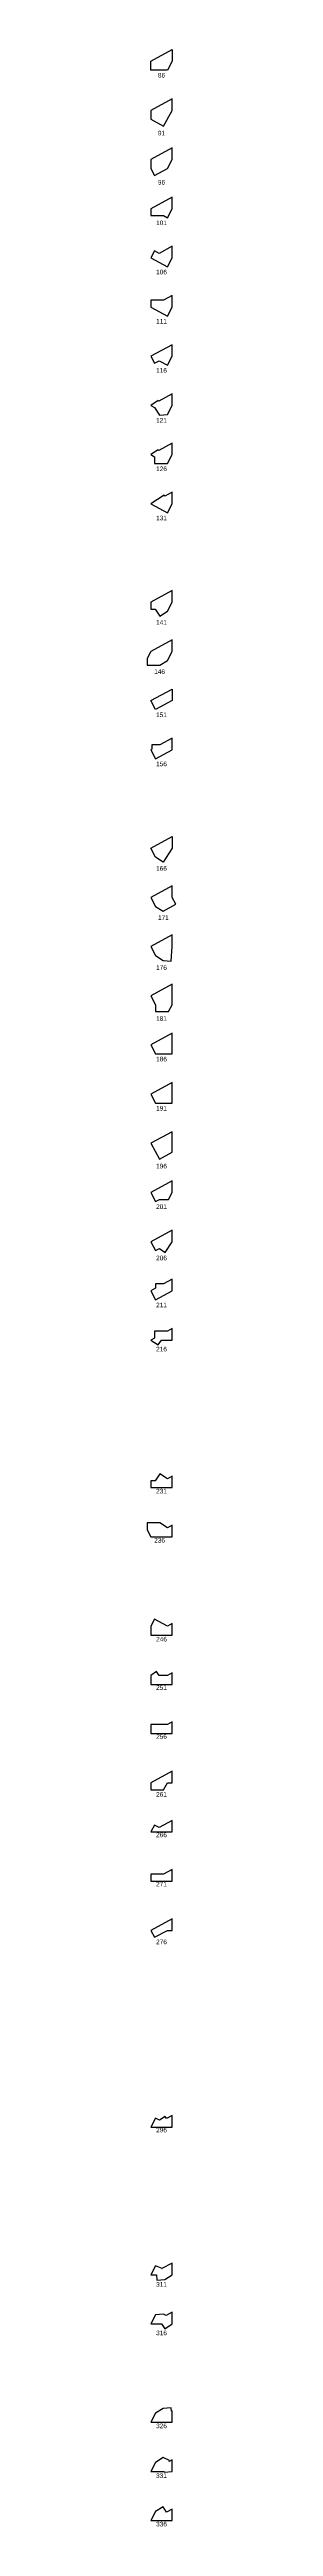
# Model space of a CAD drawing. Header units: millimetres. Extents: x 122552 to 2943733, y -2581954 to 22549.
# Drawn here: x 1425657 to 1441317, y -2505655 to -1163771 of the extents above; entities that cross this region are included whole.
import ezdxf
from ezdxf.enums import TextEntityAlignment as Align

# ---------------------------------------------------------------- set-up
doc = ezdxf.new("R2010")
doc.units = ezdxf.units.MM
doc.styles.add('Arial', font='arial_0.ttf')

msp = doc.modelspace()

# ---------------------------------------------------------------- linework, layer by layer
for points in [[(1427693, -1170060), (1439281, -1163771), (1439281, -1170060), (1436644, -1174917), (1427693, -1174917)], [(1434608, -1205318), (1439281, -1196708), (1439281, -1190420), (1427693, -1196708), (1427693, -1201566)], [(1429730, -1231967), (1436644, -1228215), (1439281, -1223357), (1439281, -1217069), (1427693, -1223357), (1427693, -1228215)], [(1427693, -1253758), (1434608, -1253758), (1436644, -1254863), (1439281, -1250006), (1439281, -1243717), (1427693, -1250006)], [(1429730, -1272902), (1427693, -1276654), (1436644, -1281512), (1439281, -1276654), (1439281, -1270366), (1432169, -1274225)], [(1439281, -1297015), (1434608, -1299550), (1427693, -1299550), (1427693, -1303303), (1436644, -1308161), (1439281, -1303303)], [(1429730, -1333704), (1432169, -1332380), (1436644, -1334809), (1439281, -1329952), (1439281, -1323663), (1427693, -1329952)], [(1431766, -1353953), (1427693, -1356600), (1429730, -1357705), (1432388, -1361796), (1436644, -1361458), (1439281, -1356600), (1439281, -1350312), (1431976, -1354276)], [(1431766, -1380602), (1427693, -1383249), (1429730, -1384354), (1429730, -1388107), (1436644, -1388107), (1439281, -1383249), (1439281, -1376961), (1431976, -1380925)], [(1436644, -1414755), (1439281, -1409898), (1439281, -1403609), (1435285, -1405778), (1434913, -1405205), (1427693, -1409898)], [(1427693, -1466947), (1430132, -1466947), (1432571, -1470700), (1436644, -1468053), (1439281, -1463195), (1439281, -1456907), (1427693, -1463195)], [(1439281, -1483555), (1427693, -1489844), (1425657, -1493596), (1425657, -1497349), (1432571, -1497349), (1436644, -1494701), (1439281, -1489844)], [(1427693, -1516492), (1439281, -1510204), (1439281, -1516492), (1430330, -1521350)], [(1428293, -1542815), (1427693, -1543141), (1430330, -1547999), (1439281, -1543141), (1439281, -1536853), (1432571, -1540494), (1428293, -1540494)], [(1430330, -1601296), (1427693, -1596438), (1439281, -1590150), (1439281, -1596438), (1434402, -1603943)], [(1441317, -1626839), (1439281, -1623087), (1439281, -1616799), (1427693, -1623087), (1430330, -1627945), (1434402, -1630592)], [(1438659, -1657578), (1439281, -1649736), (1439281, -1643447), (1427693, -1649736), (1430330, -1654593), (1434402, -1657241)], [(1439281, -1670096), (1427693, -1676384), (1430330, -1681242), (1430330, -1684994), (1437244, -1684994), (1439281, -1681242)], [(1427693, -1703033), (1430330, -1707891), (1439281, -1707891), (1439281, -1696745)], [(1439281, -1734539), (1439281, -1723393), (1427693, -1729682), (1430330, -1734539)], [(1432366, -1764940), (1439281, -1761188), (1439281, -1750042), (1427693, -1756330)], [(1432366, -1786731), (1437244, -1786731), (1439281, -1782979), (1439281, -1776691), (1427693, -1782979), (1430330, -1787837)], [(1435512, -1815425), (1439281, -1809628), (1439281, -1803339), (1427693, -1809628), (1430330, -1814485), (1432366, -1813380)], [(1430330, -1834846), (1427693, -1836276), (1430330, -1841134), (1439281, -1836276), (1439281, -1829988), (1434608, -1832524), (1430330, -1832524)], [(1431766, -1865572), (1433487, -1862925), (1439281, -1862925), (1439281, -1856637), (1436644, -1858067), (1429730, -1858067), (1429730, -1861820), (1427693, -1862925)], [(1427693, -1942871), (1439281, -1942871), (1439281, -1936583), (1436644, -1938013), (1432571, -1935366), (1430132, -1939118), (1427693, -1939118)], [(1439281, -1969520), (1439281, -1963231), (1436644, -1964662), (1432571, -1962015), (1425657, -1962015), (1425657, -1965767), (1427693, -1969520)], [(1429730, -2014207), (1427693, -2017959), (1427693, -2022817), (1439281, -2022817), (1439281, -2016529), (1436644, -2017959)], [(1427693, -2044608), (1427693, -2049466), (1439281, -2049466), (1439281, -2043177), (1436644, -2044608), (1432169, -2044608), (1430840, -2042563)], [(1436644, -2071257), (1427693, -2071257), (1427693, -2076114), (1439281, -2076114), (1439281, -2069826)], [(1436644, -2102763), (1439281, -2102763), (1439281, -2096475), (1427693, -2102763), (1427693, -2106515), (1434608, -2106515)], [(1429730, -2125659), (1427693, -2129412), (1439281, -2129412), (1439281, -2123123), (1432169, -2126983)], [(1427693, -2156060), (1439281, -2156060), (1439281, -2149772), (1434608, -2152308), (1427693, -2152308)], [(1429730, -2186461), (1436644, -2182709), (1439281, -2182709), (1439281, -2176421), (1427693, -2182709)], [(1439281, -2289304), (1439281, -2283015), (1436259, -2284655), (1435512, -2283506), (1432366, -2285551), (1430330, -2284446), (1427693, -2289304)], [(1430952, -2372235), (1435208, -2371897), (1439281, -2369250), (1439281, -2362961), (1433734, -2365971), (1433759, -2365915), (1430330, -2364392), (1427693, -2369250), (1430715, -2369250)], [(1436060, -2391358), (1434586, -2390703), (1430330, -2391041), (1427693, -2395898), (1433487, -2395898), (1435208, -2398546), (1439281, -2395898), (1439281, -2389610)], [(1439281, -2449196), (1439281, -2442907), (1438802, -2443167), (1438659, -2441353), (1434402, -2441691), (1430330, -2444338), (1427693, -2449196)], [(1435024, -2476182), (1439281, -2475844), (1439281, -2469556), (1437551, -2470495), (1437832, -2469863), (1434402, -2468339), (1430330, -2470987), (1427693, -2475844), (1434998, -2475844)], [(1439281, -2502493), (1439281, -2496205), (1436259, -2497844), (1434402, -2494988), (1430330, -2497635), (1427693, -2502493)]]:
    msp.add_lwpolyline(points, close=True)

# ---------------------------------------------------------------- texts
at = {"style": 'Arial'}
for s, p in [('86', (1433487, -1177704)), ('91', (1433487, -1209043)), ('96', (1433487, -1235692)), ('101', (1433487, -1257650)), ('106', (1433487, -1284298)), ('111', (1433487, -1310947)), ('116', (1433487, -1337596)), ('121', (1433487, -1364666)), ('126', (1433487, -1390893)), ('131', (1433487, -1417542)), ('141', (1433487, -1474148)), ('146', (1432469, -1500797)), ('151', (1433487, -1524136)), ('156', (1433487, -1550785)), ('166', (1433487, -1607392)), ('171', (1434505, -1634040)), ('176', (1433487, -1661111)), ('181', (1433487, -1688719)), ('186', (1433487, -1710677)), ('191', (1433487, -1737326)), ('196', (1433487, -1768665)), ('201', (1433487, -1790623)), ('206', (1433487, -1818447)), ('211', (1433487, -1843920)), ('216', (1433487, -1867806)), ('231', (1433487, -1944747)), ('236', (1432469, -1971396)), ('246', (1433487, -2024970)), ('251', (1433487, -2051191)), ('256', (1433487, -2077686)), ('261', (1433487, -2109026)), ('266', (1433487, -2130984)), ('271', (1433487, -2157632)), ('276', (1433487, -2188972)), ('296', (1433487, -2290876)), ('311', (1433487, -2374553)), ('316', (1433487, -2400780)), ('326', (1433487, -2451156)), ('331', (1433487, -2478143)), ('336', (1433487, -2504369))]:
    msp.add_text(s, height=2500, dxfattribs=at).set_placement(p, align=Align.MIDDLE_CENTER)

doc.saveas('drawing.dxf')
